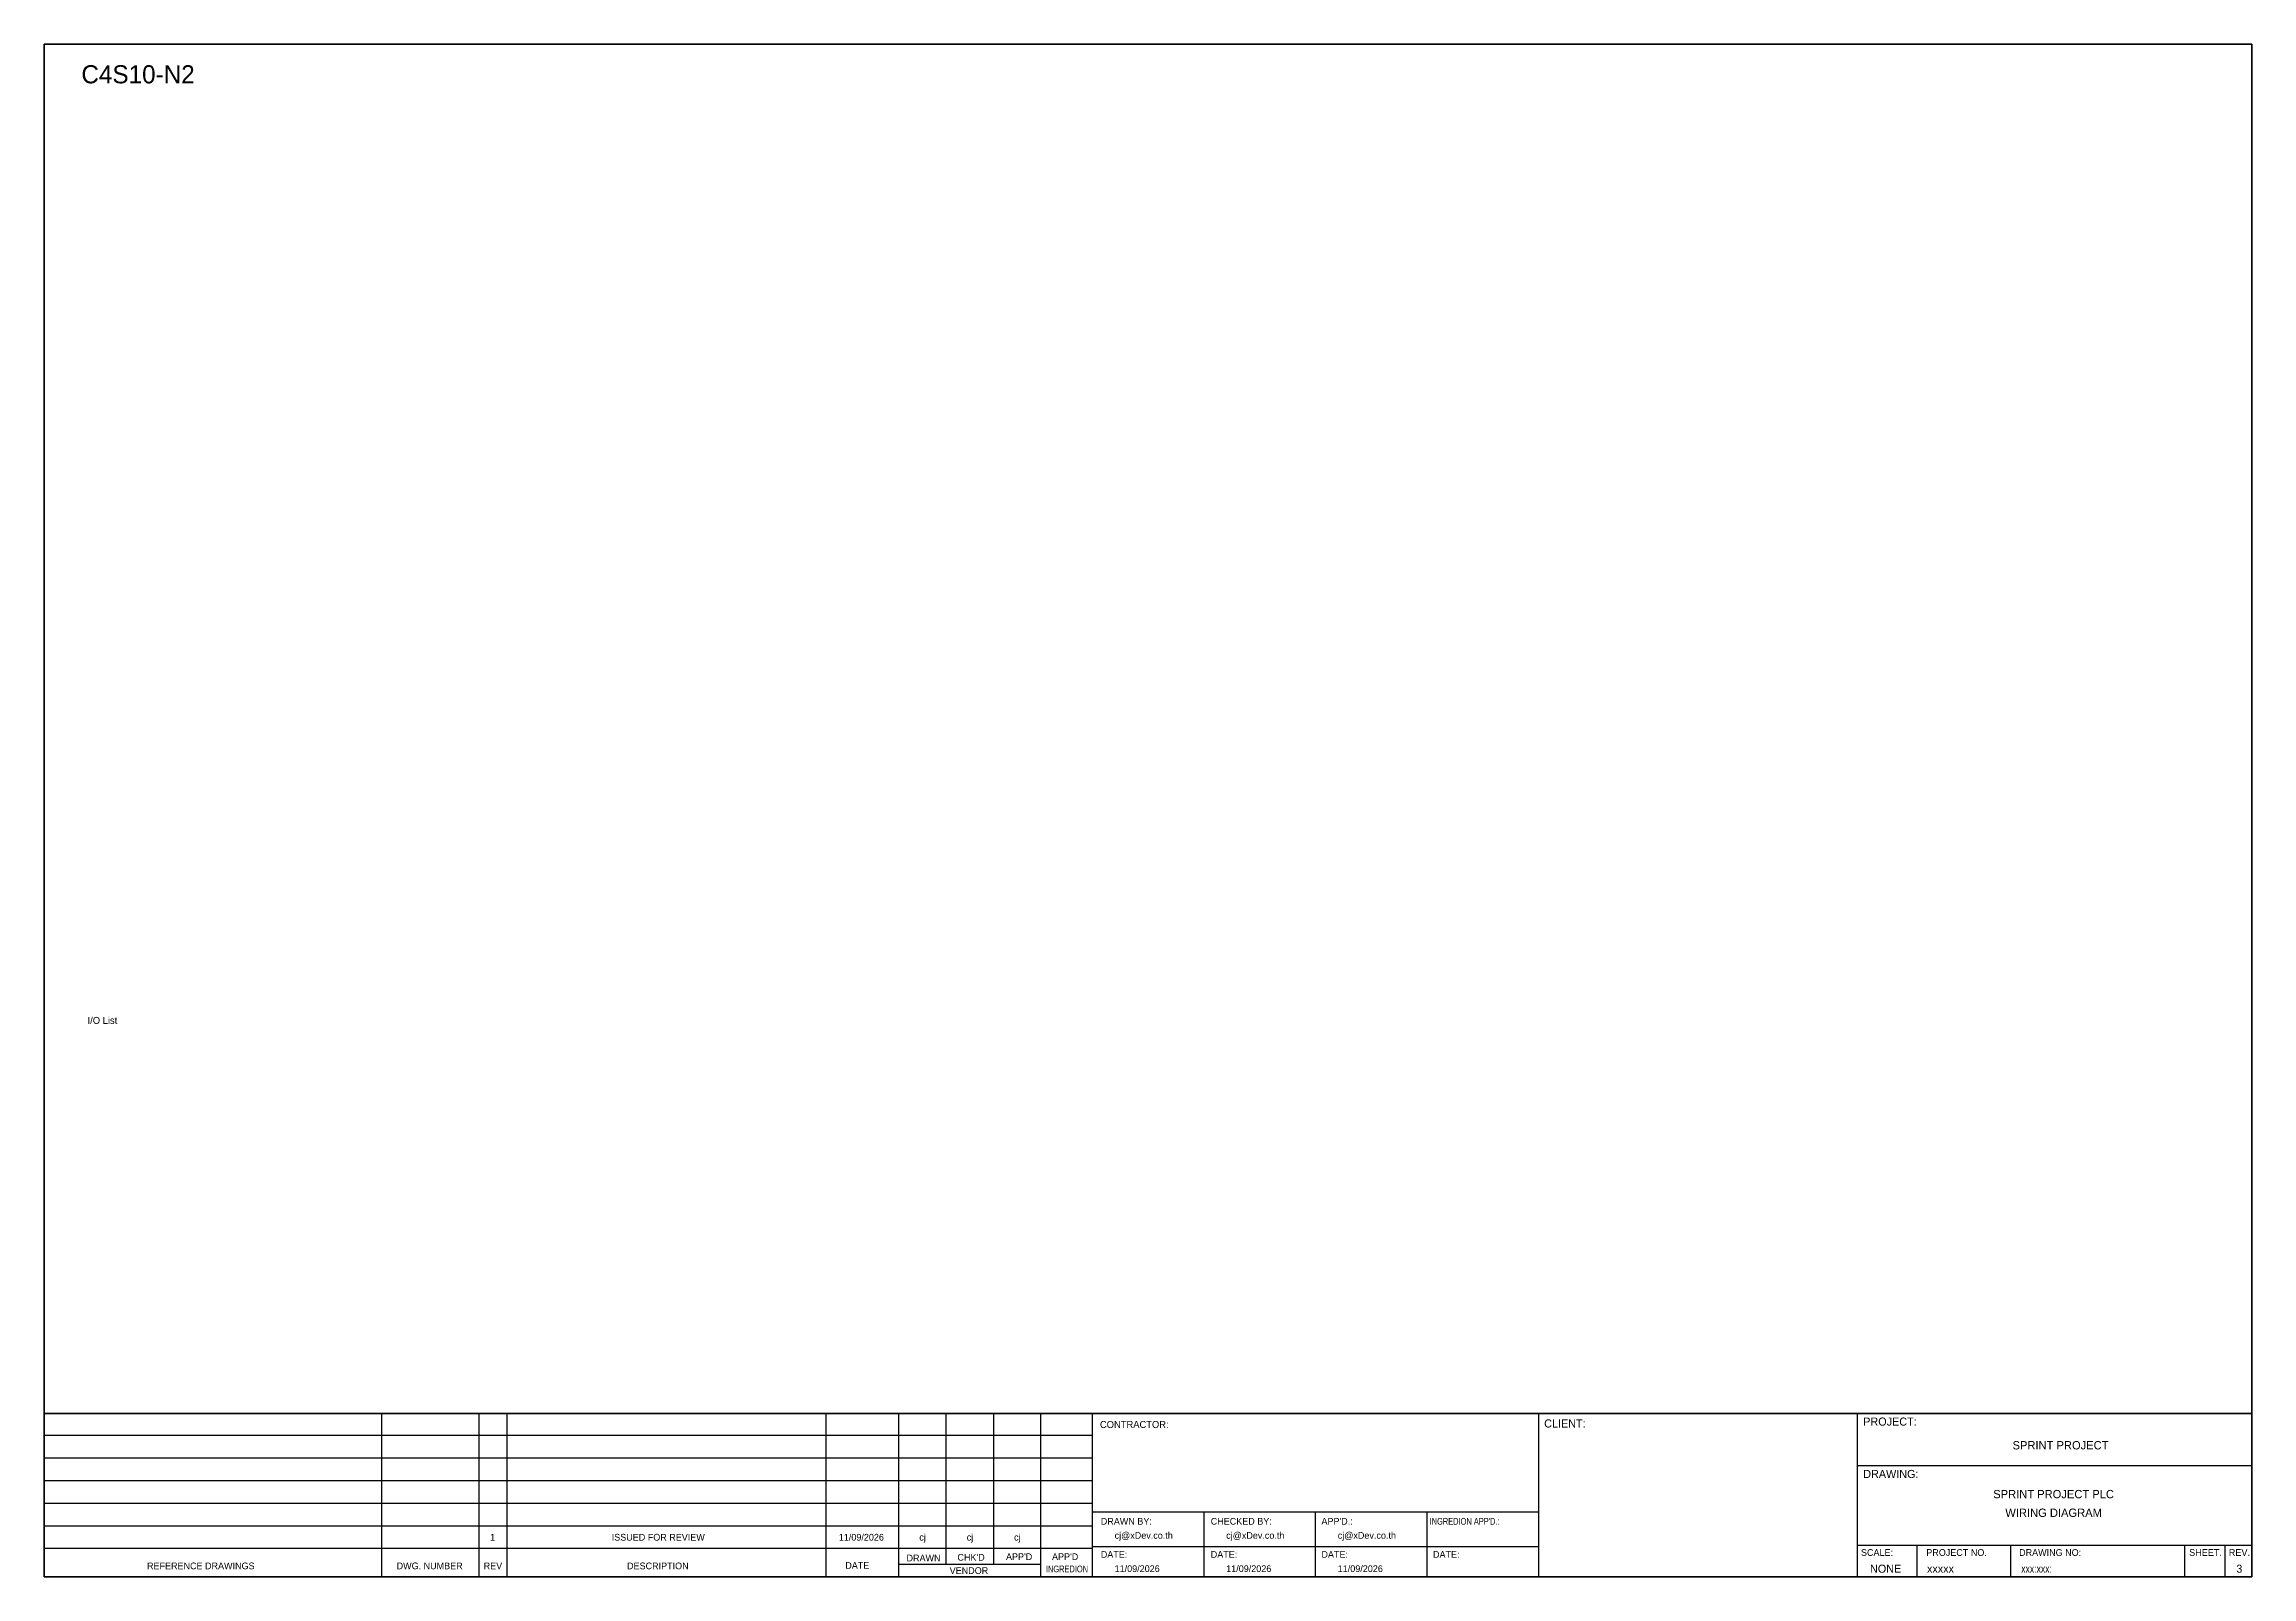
# Model space of a CAD drawing. Header units: metres. Extents: x 0 to 20667, y -39055 to 2704.
# Drawn here: x 8387 to 12280, y -24034 to -21329 of the extents above; entities that cross this region are included whole.
import ezdxf
from ezdxf.enums import TextEntityAlignment as Align

# ---------------------------------------------------------------- set-up
doc = ezdxf.new("R2010")
doc.units = ezdxf.units.M

msp = doc.modelspace()

# ---------------------------------------------------------------- texts
at = {"color": 2}
msp.add_text('C4S10-N2', height=32, dxfattribs=at).set_placement((8452.3, -21398.7))
at = {"color": 4, "ltscale": 100}
for s, p in [('SPRINT PROJECT', (11942.5, -23801.5)), ('SPRINT PROJECT PLC', (11930.3, -23887.7)), ('WIRING DIAGRAM', (11930.3, -23920.6))]:
    msp.add_text(s, height=14.693, dxfattribs=at).set_placement(p, align=Align.MIDDLE_CENTER)
at = {"layer": 'GT_1', "color": 4}
for s, p in [('CLIENT:', (11031.9, -23770.2)), ('PROJECT:', (11594.6, -23766.9)), ('DRAWING:', (11594.6, -23859.3))]:
    msp.add_text(s, height=14.25, dxfattribs=at).set_placement(p)
at = {"layer": 'MEMBER', "color": 4, "ltscale": 0.8}
for s, height, p in [('I/O List', 12.35, (8463.2, -23058.1)), ('CONTRACTOR:', 12.35, (10248.5, -23771)), ('DRAWN BY:', 11.88, (10250, -23941.6)), ('CHECKED BY:', 11.875, (10443.9, -23941.6)), ("APP'D.:", 11.88, (10639.1, -23941.6)), ('cj@xDev.co.th', 11.875, (10274.4, -23966.5)), ('cj@xDev.co.th', 11.875, (10471.2, -23966.5)), ('cj@xDev.co.th', 11.875, (10667.9, -23966.5)), ('REFERENCE DRAWINGS', 11.875, (8568, -24020.3)), ('DWG. NUMBER', 11.875, (9008.2, -24020.3)), ('REV', 11.88, (9161.7, -24020.3)), ('DESCRIPTION', 11.875, (9414.6, -24020.3)), ('DATE', 11.88, (9799.4, -24019.5)), ('DRAWN', 11.88, (9907.4, -24006.4)), ('VENDOR', 11.88, (9983.5, -24028.6)), ("CHK'D", 11.88, (9997.2, -24005.2)), ("APP'D", 11.88, (10082.8, -24004.1)), ("APP'D", 11.88, (10164, -24004.1)), ('DATE:', 11.88, (10250, -24000.1)), ('11/09/2026', 11.88, (10274.4, -24025.2)), ('DATE:', 11.88, (10443.9, -24000.1)), ('11/09/2026', 11.88, (10471.2, -24025.2)), ('DATE:', 11.88, (10639.1, -24000.1)), ('11/09/2026', 11.88, (10667.9, -24025.2)), ('DATE:', 11.88, (10835.9, -24000.1)), ('SCALE:', 11.88, (11590.6, -23996.7)), ('NONE', 14.23, (11606.6, -24026.4)), ('PROJECT NO.', 11.875, (11705.8, -23996.7)), ('xxxxx', 14.23, (11707, -24026.4)), ('DRAWING NO:', 11.875, (11869.5, -23996.7)), ('SHEET.', 12, (12169.3, -23996.7)), ('REV.', 12, (12239.2, -23996.7))]:
    msp.add_text(s, height=height, dxfattribs=at).set_placement(p)
at = {"layer": 'MEMBER', "color": 4, "ltscale": 0.8, "width": 0.8}
for s, height, p in [("INGREDION APP'D.:", 11.875, (10829.9, -23941.6)), ('INGREDION', 11.88, (10153.2, -24025.7)), ('xxx:xxx:', 14.23, (11873.2, -24026.4))]:
    msp.add_text(s, height=height, dxfattribs=at).set_placement(p)
at = {"layer": 'MEMBER', "color": 4, "ltscale": 0.8}
for s, height, p in [('1', 11.9, (9177.5, -23963.8)), ('ISSUED FOR REVIEW', 11.875, (9469.6, -23963.8)), ('11/09/2026', 11.88, (9827.8, -23963.8)), ('cj', 11.88, (9935.7, -23963.8)), ('cj', 11.88, (10019.3, -23963.8)), ('cj', 11.88, (10102.8, -23963.8))]:
    msp.add_text(s, height=height, dxfattribs=at).set_placement(p, align=Align.MIDDLE_CENTER)
msp.add_text('3', height=14.2, dxfattribs=at).set_placement((12257.8, -24026.4), align=Align.CENTER)

# ---------------------------------------------------------------- linework, layer by layer
at = {"color": 4}
for p, q in [((11688.9, -23977.6), (11688.9, -24033.7)), ((11854.2, -23977.6), (11854.2, -24033.7))]:
    msp.add_line(p, q, dxfattribs=at)
at = {"color": 4, "ltscale": 0.5}
for p, q in [((12161.3, -23977.6), (12161.3, -24033.7)), ((12161.3, -23977.6), (12161.3, -24033.7)), ((12232.5, -23977.6), (12232.5, -24033.7)), ((12232.5, -23977.6), (12232.5, -24033.7))]:
    msp.add_line(p, q, dxfattribs=at)
at = {"layer": 'GT_1', "color": 4}
for p, q in [((8982, -24033.7), (8982, -23745.6)), ((9153.9, -24033.7), (9153.9, -23745.6)), ((9203, -24033.7), (9203, -23745.6)), ((9765.7, -24033.7), (9765.7, -23745.6)), ((9894, -24033.7), (9894, -23745.6)), ((9977.6, -24011.9), (9977.6, -23745.6)), ((10061.1, -24011.9), (10061.1, -23745.5)), ((10144.4, -24033.7), (10144.4, -23745.6)), ((10235.4, -24033.7), (10235.4, -23745.6)), ((11022.4, -24033.7), (11022.4, -23745.6)), ((11584.7, -24033.7), (11584.7, -23745.6)), ((11584.7, -24033.7), (11584.7, -23745.6)), ((11584.7, -24033.7), (11584.7, -23745.6)), ((10235.4, -23784.4), (8386.6, -23784.4)), ((10235.4, -23824.2), (8386.6, -23824.2)), ((10235.4, -23864.1), (8386.6, -23864.1)), ((10235.4, -23904.1), (8386.6, -23904.1)), ((11022.4, -23919.4), (10235.4, -23919.4)), ((10432.2, -24033.7), (10432.2, -23919.4)), ((10628.9, -24033.7), (10628.9, -23919.4)), ((10825.7, -24033.7), (10825.7, -23919.4)), ((10235.4, -23944), (8386.6, -23944)), ((11022.4, -23980.8), (10235.4, -23980.8)), ((11584.7, -23977.6), (12279.9, -23977.6)), ((10235.3, -23983.9), (8386.6, -23983.9)), ((10144.4, -24011.9), (9894, -24011.9))]:
    msp.add_line(p, q, dxfattribs=at)
at = {"layer": 'HELPPOINT', "color": 4, "lineweight": 35}
for p, q in [((8386.6, -24033.7), (8386.6, -21329.5)), ((8386.6, -21329.5), (12279.9, -21329.5)), ((8386.6, -24033.7), (8386.6, -21329.5)), ((8386.6, -21329.5), (12279.9, -21329.5)), ((12279.9, -21329.5), (12279.9, -24033.7)), ((12279.9, -21329.5), (12279.9, -24033.7)), ((12279.9, -24033.7), (8386.6, -24033.7)), ((12279.9, -24033.7), (8386.6, -24033.7))]:
    msp.add_line(p, q, dxfattribs=at)
at = {"layer": 'HELPPOINT', "color": 4}
for p, q in [((11584.7, -23837.1), (12279.9, -23837.1)), ((11584.7, -23837.1), (12279.9, -23837.1)), ((11584.7, -23977.6), (12279.9, -23977.6))]:
    msp.add_line(p, q, dxfattribs=at)
at = {"layer": 'MEMBER', "color": 4, "lineweight": 35}
msp.add_line((8386.6, -23745.6), (12279.9, -23745.6), dxfattribs=at)
msp.add_line((8386.6, -23745.6), (12279.9, -23745.6), dxfattribs=at)
at = {"layer": 'MEMBER', "color": 4}
for p, q in [((11584.7, -23837.1), (12279.9, -23837.1)), ((11584.7, -23837.1), (12279.9, -23837.1)), ((11584.7, -23977.6), (12279.9, -23977.6)), ((11584.7, -23977.6), (12279.9, -23977.6))]:
    msp.add_line(p, q, dxfattribs=at)

msp.set_redraw_order([(e.dxf.handle, doc.entitydb.next_handle()) for e in msp.query("TEXT MTEXT ATTDEF DIMENSION ARC_DIMENSION")])  # texts and dimensions are drawn at this point

doc.saveas('drawing.dxf')
